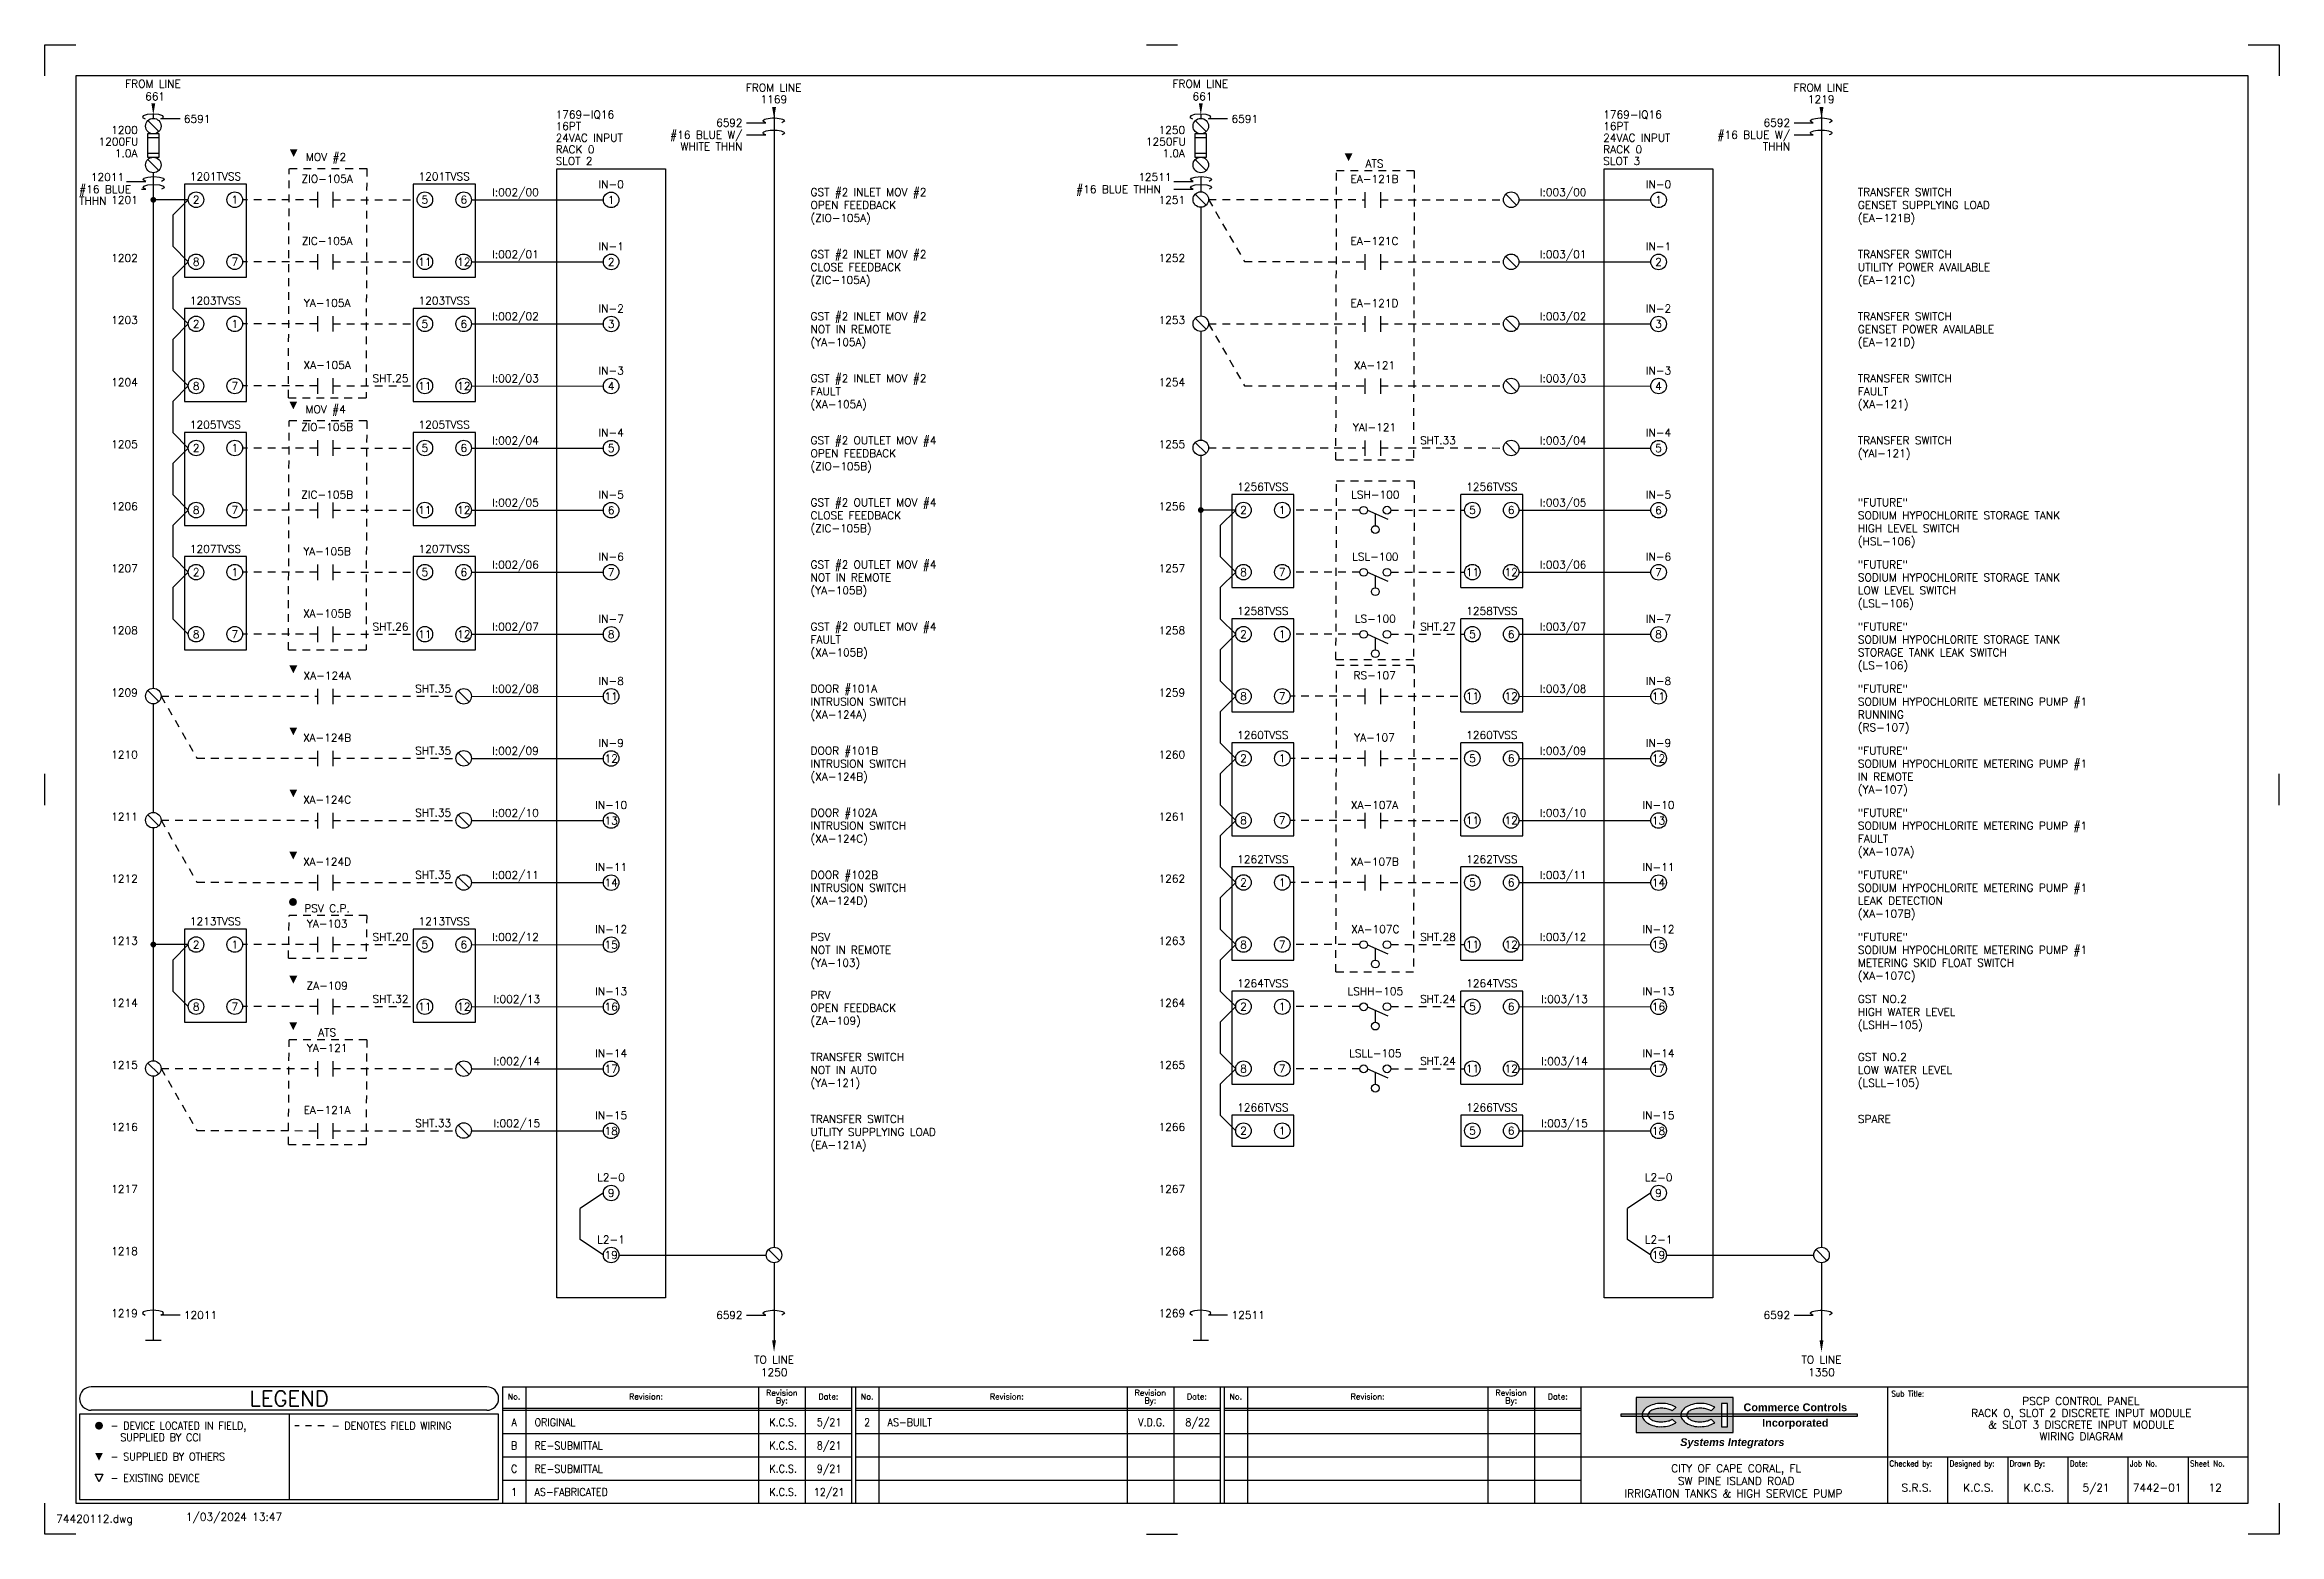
# Model space of a CAD drawing. Extents: x 0 to 36, y 0 to 24.
import ezdxf
from ezdxf.enums import TextEntityAlignment as Align

# ---------------------------------------------------------------- set-up
doc = ezdxf.new("R2010")
doc.units = 0
doc.header["$LTSCALE"] = 0.5
doc.header["$MEASUREMENT"] = 0
doc.linetypes.add('HIDDEN', pattern=[0.375, 0.25, -0.125])
doc.linetypes.add('HIDDEN2', pattern=[0.1875, 0.125, -0.0625])
doc.layers.get('0').update_dxf_attribs({"linetype": 'CONTINUOUS'})
for name, color, linetype in [('0 @ 1', 7, 'CONTINUOUS'), ('02_i1769-IA16-AC-DIGITAL-', 32, 'CONTINUOUS'), ('BORDER', 2, 'CONTINUOUS'), ('CUT-MARK', 5, 'CONTINUOUS'), ('NEUTRAL', 1, 'CONTINUOUS')]:
    doc.layers.add(name, color=color, linetype=linetype)
doc.styles.add('arial', font='arialbd.ttf')
doc.styles.add('arialitalic', font='arialbi.ttf')
doc.styles.add('ROMANS', font='ROMANS.shx')

msp = doc.modelspace()

# ---------------------------------------------------------------- texts
at = {"color": 9, "style": 'ROMANS'}
for p in [(1.744, 23.307), (18.619, 23.307)]:
    msp.add_text('FROM LINE', height=0.125, dxfattribs=at).set_placement(p, align=Align.CENTER)
at = {"linetype": 'Continuous', "style": 'ROMANS'}
for s, p in [('661', (1.938, 23.103)), ('1169', (11.96, 23.058)), ('661', (18.813, 23.103)), ('1219', (28.835, 23.058))]:
    msp.add_text(s, height=0.125, dxfattribs=at).set_placement(p, align=Align.RIGHT)
at = {"color": 11, "style": 'ROMANS'}
for p in [(11.744, 23.245), (28.619, 23.245)]:
    msp.add_text('FROM LINE', height=0.125, dxfattribs=at).set_placement(p, align=Align.CENTER)
at = {"color": 0, "style": 'ROMANS'}
for s, p in [('1200', (1.5, 22.562)), ('1250', (18.375, 22.562)), ('1201', (1.5, 21.437)), ('1251', (18.375, 21.437)), ('1202', (1.5, 20.5)), ('1252', (18.375, 20.5)), ('1203', (1.5, 19.5)), ('1253', (18.375, 19.5)), ('1204', (1.5, 18.5)), ('1254', (18.375, 18.5)), ('1205', (1.5, 17.5)), ('1255', (18.375, 17.5)), ('1206', (1.5, 16.5)), ('1256', (18.375, 16.5)), ('1207', (1.5, 15.5)), ('1257', (18.375, 15.5)), ('1208', (1.5, 14.5)), ('1258', (18.375, 14.5)), ('1209', (1.5, 13.5)), ('1259', (18.375, 13.5)), ('1210', (1.5, 12.5)), ('1260', (18.375, 12.5)), ('1211', (1.5, 11.5)), ('1261', (18.375, 11.5)), ('1212', (1.5, 10.5)), ('1262', (18.375, 10.5)), ('1213', (1.5, 9.5)), ('1263', (18.375, 9.5)), ('1214', (1.5, 8.5)), ('1264', (18.375, 8.5)), ('1215', (1.5, 7.5)), ('1265', (18.375, 7.5)), ('1216', (1.5, 6.5)), ('1266', (18.375, 6.5)), ('1217', (1.5, 5.5)), ('1267', (18.375, 5.5)), ('1218', (1.5, 4.5)), ('1268', (18.375, 4.5)), ('1219', (1.5, 3.5)), ('1269', (18.375, 3.5))]:
    msp.add_text(s, height=0.125, dxfattribs=at).set_placement(p, align=Align.RIGHT)
at = {"color": 9, "style": 'ROMANS'}
for s, p in [('6591', (2.244, 22.742)), ('6591', (19.119, 22.742)), ('#16 BLUE', (0.557, 21.609)), ('12011', (0.744, 21.804)), ('#16 BLUE THHN', (16.619, 21.609)), ('12511', (17.619, 21.804)), ('THHN', (0.557, 21.422)), ('12011', (2.244, 3.469)), ('12511', (19.119, 3.469))]:
    msp.add_text(s, height=0.125, dxfattribs=at).set_placement(p)
at = {"linetype": 'Continuous', "style": 'ROMANS'}
for s, p in [('1769-IQ16', (8.232, 22.812)), ('16PT', (8.232, 22.625)), ('1769-IQ16', (25.107, 22.812)), ('16PT', (25.107, 22.625)), ('24VAC INPUT', (8.232, 22.437)), ('RACK 0', (8.232, 22.25)), ('24VAC INPUT', (25.107, 22.437)), ('RACK 0', (25.107, 22.25)), ('SLOT 2', (8.232, 22.062)), ('SLOT 3', (25.107, 22.062))]:
    msp.add_text(s, height=0.125, dxfattribs=at).set_placement(p)
at = {"color": 11, "style": 'ROMANS'}
for s, p in [('6592', (11.244, 22.679)), ('6592', (28.119, 22.679)), ('#16 BLUE W/', (11.244, 22.485)), ('WHITE THHN', (11.244, 22.297)), ('#16 BLUE W/', (28.119, 22.485)), ('THHN', (28.119, 22.297)), ('6592', (11.244, 3.469)), ('6592', (28.119, 3.469))]:
    msp.add_text(s, height=0.125, dxfattribs=at).set_placement(p, align=Align.RIGHT)
at = {"style": 'ROMANS'}
for s, p in [('MOV #2', (4.533, 22.127)), ('ATS', (21.425, 22.023)), ('1201TVSS', (2.75, 21.814)), ('ZIO-105A', (4.55, 21.776)), ('1201TVSS', (6.437, 21.814)), ('I:002/00', (7.586, 21.56)), ('IN-0', (9.125, 21.687)), ('EA-121B', (21.425, 21.773)), ('I:003/00', (24.461, 21.56)), ('IN-0', (26, 21.687)), ('2', (2.438, 21.439)), ('1', (3.062, 21.439)), ('5', (6.125, 21.439)), ('6', (6.75, 21.439)), ('1', (9.125, 21.437)), ('1', (26, 21.437)), ('ZIC-105A', (4.55, 20.776)), ('EA-121C', (21.425, 20.773)), ('8', (2.438, 20.439)), ('7', (3.062, 20.439)), ('11', (6.125, 20.439)), ('12', (6.75, 20.439)), ('I:002/01', (7.586, 20.56)), ('IN-1', (9.125, 20.687)), ('2', (9.125, 20.437)), ('I:003/01', (24.461, 20.56)), ('IN-1', (26, 20.687)), ('2', (26, 20.437)), ('1203TVSS', (2.75, 19.814)), ('YA-105A', (4.55, 19.776)), ('1203TVSS', (6.437, 19.814)), ('IN-2', (9.125, 19.687)), ('EA-121D', (21.425, 19.773)), ('IN-2', (26, 19.687)), ('2', (2.438, 19.439)), ('1', (3.062, 19.439)), ('5', (6.125, 19.439)), ('6', (6.75, 19.439)), ('I:002/02', (7.586, 19.56)), ('3', (9.125, 19.437)), ('I:003/02', (24.461, 19.56)), ('3', (26, 19.437)), ('XA-105A', (4.55, 18.776)), ('IN-3', (9.125, 18.687)), ('XA-121', (21.425, 18.773)), ('IN-3', (26, 18.687)), ('8', (2.438, 18.439)), ('7', (3.062, 18.439)), ('SHT.25', (5.571, 18.562)), ('11', (6.125, 18.439)), ('12', (6.75, 18.439)), ('I:002/03', (7.586, 18.56)), ('4', (9.125, 18.437)), ('I:003/03', (24.461, 18.56)), ('4', (26, 18.437)), ('MOV #4', (4.527, 18.064)), ('1205TVSS', (2.75, 17.814)), ('ZIO-105B', (4.55, 17.776)), ('1205TVSS', (6.437, 17.814)), ('I:002/04', (7.586, 17.56)), ('IN-4', (9.125, 17.687)), ('YAI-121', (21.425, 17.773)), ('SHT.33', (22.446, 17.562)), ('I:003/04', (24.461, 17.56)), ('IN-4', (26, 17.687)), ('2', (2.438, 17.439)), ('1', (3.062, 17.439)), ('5', (6.125, 17.439)), ('6', (6.75, 17.439)), ('5', (9.125, 17.437)), ('5', (26, 17.437)), ('1256TVSS', (19.625, 16.814)), ('1256TVSS', (23.312, 16.814)), ('8', (2.438, 16.439)), ('7', (3.062, 16.439)), ('ZIC-105B', (4.55, 16.687)), ('11', (6.125, 16.439)), ('12', (6.75, 16.439)), ('I:002/05', (7.586, 16.56)), ('IN-5', (9.125, 16.687)), ('6', (9.125, 16.437)), ('2', (19.312, 16.439)), ('1', (19.938, 16.439)), ('5', (23, 16.439)), ('6', (23.625, 16.439)), ('I:003/05', (24.461, 16.56)), ('IN-5', (26, 16.687)), ('6', (26, 16.437)), ('1207TVSS', (2.75, 15.814)), ('YA-105B', (4.55, 15.773)), ('1207TVSS', (6.437, 15.814)), ('2', (2.438, 15.439)), ('1', (3.062, 15.439)), ('5', (6.125, 15.439)), ('6', (6.75, 15.439)), ('I:002/06', (7.586, 15.56)), ('IN-6', (9.125, 15.687)), ('7', (9.125, 15.437)), ('8', (19.312, 15.439)), ('7', (19.938, 15.439)), ('11', (23, 15.439)), ('12', (23.625, 15.439)), ('I:003/06', (24.461, 15.56)), ('IN-6', (26, 15.687)), ('7', (26, 15.437)), ('XA-105B', (4.55, 14.773)), ('IN-7', (9.125, 14.687)), ('1258TVSS', (19.625, 14.814)), ('1258TVSS', (23.312, 14.814)), ('IN-7', (26, 14.687)), ('8', (2.438, 14.439)), ('7', (3.062, 14.439)), ('SHT.26', (5.571, 14.562)), ('11', (6.125, 14.439)), ('12', (6.75, 14.439)), ('I:002/07', (7.586, 14.56)), ('8', (9.125, 14.437)), ('2', (19.312, 14.439)), ('1', (19.938, 14.439)), ('SHT.27', (22.446, 14.562)), ('5', (23, 14.439)), ('6', (23.625, 14.439)), ('I:003/07', (24.461, 14.56)), ('8', (26, 14.437)), ('XA-124A', (4.55, 13.773)), ('SHT.35', (6.259, 13.562)), ('I:002/08', (7.586, 13.56)), ('IN-8', (9.125, 13.687)), ('RS-107', (21.425, 13.776)), ('I:003/08', (24.461, 13.56)), ('IN-8', (26, 13.687)), ('11', (9.125, 13.437)), ('8', (19.312, 13.439)), ('7', (19.938, 13.439)), ('11', (23, 13.439)), ('12', (23.625, 13.439)), ('11', (26, 13.437)), ('XA-124B', (4.55, 12.773)), ('SHT.35', (6.259, 12.562)), ('I:002/09', (7.586, 12.56)), ('IN-9', (9.125, 12.687)), ('1260TVSS', (19.625, 12.814)), ('YA-107', (21.425, 12.776)), ('1260TVSS', (23.312, 12.814)), ('I:003/09', (24.461, 12.56)), ('IN-9', (26, 12.687)), ('12', (9.125, 12.437)), ('2', (19.312, 12.439)), ('1', (19.938, 12.439)), ('5', (23, 12.439)), ('6', (23.625, 12.439)), ('12', (26, 12.437)), ('XA-124C', (4.55, 11.773)), ('SHT.35', (6.259, 11.562)), ('I:002/10', (7.586, 11.56)), ('IN-10', (9.125, 11.687)), ('13', (9.125, 11.437)), ('8', (19.312, 11.439)), ('7', (19.938, 11.439)), ('XA-107A', (21.425, 11.687)), ('11', (23, 11.439)), ('12', (23.625, 11.439)), ('I:003/10', (24.461, 11.56)), ('IN-10', (26, 11.687)), ('13', (26, 11.437)), ('XA-124D', (4.55, 10.773)), ('IN-11', (9.125, 10.687)), ('1262TVSS', (19.625, 10.814)), ('XA-107B', (21.425, 10.773)), ('1262TVSS', (23.312, 10.814)), ('IN-11', (26, 10.687)), ('SHT.35', (6.259, 10.562)), ('I:002/11', (7.586, 10.56)), ('14', (9.125, 10.437)), ('2', (19.312, 10.439)), ('1', (19.938, 10.439)), ('5', (23, 10.439)), ('6', (23.625, 10.439)), ('I:003/11', (24.461, 10.56)), ('14', (26, 10.437)), ('PSV C.P.', (4.55, 10.023)), ('1213TVSS', (2.75, 9.814)), ('YA-103', (4.55, 9.776)), ('1213TVSS', (6.437, 9.814)), ('IN-12', (9.125, 9.687)), ('IN-12', (26, 9.687)), ('2', (2.438, 9.439)), ('1', (3.062, 9.439)), ('SHT.20', (5.571, 9.562)), ('5', (6.125, 9.439)), ('6', (6.75, 9.439)), ('I:002/12', (7.586, 9.56)), ('15', (9.125, 9.437)), ('8', (19.312, 9.439)), ('7', (19.938, 9.439)), ('SHT.28', (22.446, 9.562)), ('11', (23, 9.439)), ('12', (23.625, 9.439)), ('I:003/12', (24.461, 9.56)), ('15', (26, 9.437)), ('ZA-109', (4.55, 8.776)), ('SHT.32', (5.571, 8.562)), ('I:002/13', (7.608, 8.56)), ('IN-13', (9.125, 8.687)), ('1264TVSS', (19.625, 8.814)), ('SHT.24', (22.446, 8.562)), ('1264TVSS', (23.312, 8.814)), ('I:003/13', (24.483, 8.56)), ('IN-13', (26, 8.687)), ('8', (2.438, 8.439)), ('7', (3.062, 8.439)), ('11', (6.125, 8.439)), ('12', (6.75, 8.439)), ('16', (9.125, 8.437)), ('2', (19.312, 8.439)), ('1', (19.938, 8.439)), ('5', (23, 8.439)), ('6', (23.625, 8.439)), ('16', (26, 8.437)), ('ATS', (4.55, 8.023)), ('YA-121', (4.55, 7.773)), ('I:002/14', (7.608, 7.56)), ('IN-14', (9.125, 7.687)), ('17', (9.125, 7.437)), ('8', (19.312, 7.439)), ('7', (19.938, 7.439)), ('SHT.24', (22.446, 7.562)), ('11', (23, 7.439)), ('12', (23.625, 7.439)), ('I:003/14', (24.483, 7.56)), ('IN-14', (26, 7.687)), ('17', (26, 7.437)), ('EA-121A', (4.55, 6.773)), ('1266TVSS', (19.625, 6.814)), ('1266TVSS', (23.312, 6.814)), ('SHT.33', (6.259, 6.562)), ('I:002/15', (7.608, 6.56)), ('IN-15', (9.125, 6.687)), ('18', (9.125, 6.437)), ('2', (19.312, 6.439)), ('1', (19.938, 6.439)), ('5', (23, 6.439)), ('6', (23.625, 6.439)), ('I:003/15', (24.483, 6.56)), ('IN-15', (26, 6.687)), ('18', (26, 6.437)), ('L2-0', (9.125, 5.687)), ('L2-0', (26, 5.687)), ('9', (9.125, 5.437)), ('9', (26, 5.437)), ('L2-1', (9.125, 4.687)), ('L2-1', (26, 4.687)), ('19', (9.125, 4.437)), ('19', (26, 4.437)), ('TO LINE', (11.75, 2.75)), ('1250', (11.75, 2.548)), ('TO LINE', (28.625, 2.75)), ('1350', (28.625, 2.548)), ('PSCP CONTROL PANEL ', (32.846, 2.085)), ('RACK O, SLOT 2 DISCRETE INPUT MODULE', (32.81, 1.891)), ('& SLOT 3 DISCRETE INPUT MODULE', (32.81, 1.704)), ('WIRING DIAGRAM', (32.81, 1.516)), ('CITY OF CAPE CORAL, FL', (27.25, 1)), ('IRRIGATION TANKS & HIGH SERVICE PUMP ', (27.25, 0.595)), ('SW PINE ISLAND ROAD', (27.25, 0.798))]:
    msp.add_text(s, height=0.125, dxfattribs=at).set_placement(p, align=Align.CENTER)
at = {"color": 0, "style": 'ROMANS'}
msp.add_text('LEGEND', height=0.25, dxfattribs=at).set_placement((3.938, 2.062), align=Align.CENTER)
at = {"color": 2, "style": 'ROMANS'}
for s, p in [('No.', (7.562, 2.219)), ('Revision:', (9.687, 2.219)), ('Revision', (11.875, 2.281)), ('By:', (11.875, 2.156)), ('Date:', (12.625, 2.219)), ('No.', (13.25, 2.219)), ('Revision:', (15.5, 2.219)), ('Revision', (17.812, 2.281)), ('By:', (17.812, 2.156)), ('Date:', (18.562, 2.219)), ('No.', (19.188, 2.219)), ('Revision:', (21.312, 2.219)), ('Revision', (23.625, 2.281)), ('By:', (23.625, 2.156)), ('Date:', (24.375, 2.219))]:
    msp.add_text(s, height=0.0938, dxfattribs=at).set_placement(p, align=Align.MIDDLE_CENTER)
at = {"color": 2, "style": 'ROMANS', "width": 0.9}
for s, height, p in [('Sub Title:', 0.0938, (29.75, 2.219)), ('Checked by:', 0.09375, (29.719, 1.094)), ('Designed by:', 0.09375, (30.688, 1.094)), ('Drawn By:', 0.0938, (31.656, 1.094)), ('Date:', 0.0938, (32.625, 1.094)), ('Job No.', 0.0938, (33.594, 1.094)), ('Sheet No.', 0.0938, (34.562, 1.094))]:
    msp.add_text(s, height=height, dxfattribs=at).set_placement(p)
at = {"style": 'ROMANS', "width": 0.9}
for s, p in [('- DEVICE LOCATED IN FIELD,', (1.063, 1.687)), ('- DENOTES FIELD WIRING', (4.625, 1.687)), ('ORIGINAL', (7.891, 1.743)), ('AS-BUILT', (13.579, 1.743)), ('  SUPPLIED BY CCI', (1.063, 1.5)), ('RE-SUBMITTAL', (7.891, 1.368)), ('- SUPPLIED BY OTHERS', (1.063, 1.187)), ('- EXISTING DEVICE', (1.063, 0.844))]:
    msp.add_text(s, height=0.125, dxfattribs=at).set_placement(p)
for s, p in [('A', (7.562, 1.743)), ('K.C.S.', (11.896, 1.743)), ('5/21', (12.637, 1.743)), ('2', (13.25, 1.743)), ('V.D.G.', (17.833, 1.743)), ('8/22', (18.575, 1.743)), ('B', (7.562, 1.368)), ('K.C.S.', (11.896, 1.368)), ('8/21', (12.637, 1.368))]:
    msp.add_text(s, height=0.125, dxfattribs=at).set_placement(p, align=Align.CENTER)
at = {"color": 5, "style": 'ROMANS'}
for tag, p in [('1200FU', (1.187, 22.375)), ('1250FU', (18.062, 22.375)), ('1.0A', (1.312, 22.188)), ('1.0A', (18.188, 22.188))]:
    msp.add_attdef(tag, text='', height=0.125, dxfattribs=at).set_placement(p, align=Align.CENTER)
at = {"style": 'ROMANS'}
for tag, p in [('LSHH-105', (21.437, 8.687)), ('LSLL-105', (21.437, 7.687))]:
    msp.add_attdef(tag, text='XXXX', height=0.125, dxfattribs=at).set_placement(p, align=Align.CENTER)
at = {"layer": '02_i1769-IA16-AC-DIGITAL-', "color": 0, "linetype": 'Continuous', "char_height": 0.125, "attachment_point": 1, "style": 'ROMANS'}
for s, width, heights, insert in [('GST #2 INLET MOV #2\\POPEN FEEDBACK\\P(ZIO-105A)', 3.27683, [0], (12.336, 21.687)), ('TRANSFER SWITCH\\PGENSET SUPPLYING LOAD\\P(EA-121B)', 3.27683, [0], (29.211, 21.687)), ('GST #2 INLET MOV #2\\PCLOSE FEEDBACK\\P(ZIC-105A)', 3.27683, [0], (12.336, 20.687)), ('TRANSFER SWITCH\\PUTILITY POWER AVAILABLE\\P(EA-121C)', 3.27683, [0], (29.211, 20.687)), ('GST #2 INLET MOV #2\\PNOT IN REMOTE\\P(YA-105A)', 3.27683, [0], (12.336, 19.687)), ('TRANSFER SWITCH\\PGENSET POWER AVAILABLE\\P(EA-121D)', 3.27683, [0], (29.211, 19.687)), ('GST #2 INLET MOV #2\\PFAULT\\P(XA-105A)', 3.27683, [0], (12.336, 18.687)), ('TRANSFER SWITCH\\PFAULT\\P(XA-121)', 3.27683, [0], (29.211, 18.687)), ('GST #2 OUTLET MOV #4\\POPEN FEEDBACK\\P(ZIO-105B)', 3.27683, [0], (12.336, 17.687)), ('TRANSFER SWITCH\\P(YAI-121)', 3.27683, [0], (29.211, 17.687)), ('GST #2 OUTLET MOV #4\\PCLOSE FEEDBACK\\P(ZIC-105B)', 3.27683, [0], (12.336, 16.687)), ('"FUTURE"\\PSODIUM HYPOCHLORITE STORAGE TANK\\PHIGH LEVEL SWITCH\\P(HSL-106)', 3.74907, [0], (29.211, 16.687)), ('GST #2 OUTLET MOV #4\\PNOT IN REMOTE\\P(YA-105B)', 3.27683, [0.631], (12.336, 15.687)), ('"FUTURE"\\PSODIUM HYPOCHLORITE STORAGE TANK\\PLOW LEVEL SWITCH\\P(LSL-106)', 3.74907, [0], (29.211, 15.687)), ('GST #2 OUTLET MOV #4\\PFAULT\\P(XA-105B)', 3.27683, [0], (12.336, 14.687)), ('"FUTURE"\\PSODIUM HYPOCHLORITE STORAGE TANK\\PSTORAGE TANK LEAK SWITCH\\P(LS-106)', 3.74907, [0], (29.211, 14.687)), ('DOOR #101A\\PINTRUSION SWITCH\\P(XA-124A)', 3.27683, [0], (12.336, 13.687)), ('"FUTURE"\\PSODIUM HYPOCHLORITE METERING PUMP #1\\PRUNNING\\P(RS-107)', 4.55205, [0], (29.211, 13.687)), ('DOOR #101B\\PINTRUSION SWITCH\\P(XA-124B)', 3.27683, [0], (12.336, 12.687)), ('"FUTURE"\\PSODIUM HYPOCHLORITE METERING PUMP #1\\PIN REMOTE\\P(YA-107)', 4.54547, [0], (29.211, 12.687)), ('DOOR #102A\\PINTRUSION SWITCH\\P(XA-124C)', 3.27683, [0], (12.336, 11.687)), ('"FUTURE"\\PSODIUM HYPOCHLORITE METERING PUMP #1\\PFAULT\\P(XA-107A)', 5.30239, [0], (29.211, 11.687)), ('DOOR #102B\\PINTRUSION SWITCH\\P(XA-124D)', 3.27683, [0], (12.336, 10.687)), ('"FUTURE"\\PSODIUM HYPOCHLORITE METERING PUMP #1\\PLEAK DETECTION\\P(XA-107B)', 5.05886, [0], (29.211, 10.687)), ('PSV\\PNOT IN REMOTE\\P(YA-103)', 3.27683, [0], (12.336, 9.687)), ('"FUTURE"\\PSODIUM HYPOCHLORITE METERING PUMP #1\\PMETERING SKID FLOAT SWITCH\\P(XA-107C)', 5.35504, [0], (29.211, 9.687)), ('PRV \\POPEN FEEDBACK\\P(ZA-109)', 4.08934, [1.626], (12.336, 8.753)), ('GST NO.2\\PHIGH WATER LEVEL\\P(LSHH-105)', 3.74907, [0], (29.211, 8.687)), ('TRANSFER SWITCH\\PNOT IN AUTO\\P(YA-121)', 3.27683, [0], (12.336, 7.753)), ('GST NO.2\\PLOW WATER LEVEL\\P(LSLL-105)', 3.27683, [0], (29.211, 7.753)), ('TRANSFER SWITCH\\PUTLITY SUPPLYING LOAD\\P(EA-121A)', 3.27683, [0], (12.336, 6.753)), ('SPARE', 3.27683, [0], (29.211, 6.753))]:
    msp.add_mtext_dynamic_manual_height_columns(s, width=width, gutter_width=0.625, heights=heights, dxfattribs=dict(at, insert=insert))
at = {"layer": 'BORDER', "color": 4, "style": 'ROMANS'}
for s, p in [('S.R.S.', (30.156, 0.688)), ('K.C.S.', (31.156, 0.688)), ('K.C.S.', (32.125, 0.688)), ('5/21', (33.047, 0.688)), ('7442-01', (34.031, 0.688)), ('12', (34.969, 0.688))]:
    msp.add_text(s, height=0.125, dxfattribs=at).set_placement(p, align=Align.CENTER)

# ---------------------------------------------------------------- blocks, each defined once
blk = doc.blocks.new('CUTMARK')
at = {"color": 5}
for p, q in [((0, 23.5), (0, 24)), ((0, 24), (0.5, 24)), ((17.75, 24), (18.25, 24)), ((35.5, 24), (36, 24)), ((36, 24), (36, 23.5)), ((0, 11.75), (0, 12.25)), ((36, 11.75), (36, 12.25)), ((0, 0), (0, 0.5)), ((36, 0.5), (36, 0)), ((0.5, 0), (0, 0)), ((17.75, 0), (18.25, 0)), ((36, 0), (35.5, 0))]:
    blk.add_line(p, q, dxfattribs=at)
blk = doc.blocks.new('FCIRLEG')
at = {"color": 5, "const_width": 0.0625}
blk.add_lwpolyline([(-0.03125, 0, 1), (0.03125, 0, 1)], format="xyb", close=True, dxfattribs=at)
blk = doc.blocks.new('FTRIULEG')
at = {"color": 5}
blk.add_solid([(0, 0.125), (0, 0.125), (-0.0625, 0), (0.0625, 0)], dxfattribs=at)
blk = doc.blocks.new('CCILOGO3')
h = blk.add_hatch(color=256)
h.paths.add_polyline_path([(25.922, 2.094, -0.060974), (26.047, 2.109, -0.060974), (26.172, 2.094, -0.074343), (26.268, 2.054, -0.016679), (26.281, 2.046), (26.221, 1.988, 0.036094), (26.202, 1.999, 0.064948), (26.135, 2.022, 0.051099), (26.047, 2.031, 0.051099), (25.958, 2.022, 0.064948), (25.892, 1.999, 0.104203), (25.841, 1.959, 0.105248), (25.83, 1.937), (26.36, 1.937, -0.117879), (26.38, 1.988, -0.106943), (26.451, 2.054, -0.074343), (26.547, 2.094, -0.060974), (26.672, 2.109, -0.060974), (26.797, 2.094, -0.074343), (26.893, 2.054, -0.016679), (26.906, 2.046), (26.846, 1.988, 0.036094), (26.827, 1.999, 0.064948), (26.76, 2.022, 0.051099), (26.672, 2.031, 0.051099), (26.583, 2.022, 0.064948), (26.517, 1.999, 0.104203), (26.466, 1.959, 0.105248), (26.455, 1.937), (27.016, 1.937), (27.016, 2.109), (27.109, 2.109), (27.109, 1.937), (27.203, 1.937), (27.203, 2.203), (25.641, 2.203), (25.641, 1.937), (25.735, 1.937, -0.117879), (25.755, 1.988, -0.106943), (25.826, 2.054, -0.074343)])
h.paths.add_polyline_path([(25.826, 1.789, -0.106943), (25.755, 1.856, -0.117879), (25.735, 1.906), (25.641, 1.906), (25.641, 1.641), (27.203, 1.641), (27.203, 1.906), (27.109, 1.906), (27.109, 1.734), (27.016, 1.734), (27.016, 1.906), (26.455, 1.906, 0.105248), (26.466, 1.885, 0.104203), (26.517, 1.845, 0.064948), (26.592, 1.819, 0.063643), (26.672, 1.812, 0.051099), (26.76, 1.822, 0.064948), (26.827, 1.845, 0.036094), (26.846, 1.856), (26.906, 1.798, -0.016679), (26.893, 1.789, -0.074343), (26.797, 1.75, -0.060974), (26.672, 1.734, -0.074995), (26.558, 1.745, -0.074343), (26.451, 1.789, -0.106943), (26.38, 1.856, -0.117879), (26.36, 1.906), (25.83, 1.906, 0.105248), (25.841, 1.885, 0.104203), (25.892, 1.845, 0.064948), (25.967, 1.819, 0.063643), (26.047, 1.812, 0.051099), (26.135, 1.822, 0.064948), (26.202, 1.845, 0.036094), (26.221, 1.856), (26.281, 1.798, -0.016679), (26.268, 1.789, -0.074343), (26.172, 1.75, -0.060974), (26.047, 1.734, -0.074995), (25.933, 1.745, -0.074343)])
h.paths.add_polyline_path([(25.641, 1.906), (25.641, 1.937), (25.391, 1.937), (25.391, 1.906)])
h.paths.add_polyline_path([(25.83, 1.906, -0.068202), (25.828, 1.922, -0.068202), (25.83, 1.937), (25.735, 1.937, 0.033731), (25.734, 1.922, 0.033731), (25.735, 1.906)])
h.paths.add_polyline_path([(26.455, 1.906, -0.068202), (26.453, 1.922, -0.068202), (26.455, 1.937), (26.36, 1.937, 0.033731), (26.359, 1.922, 0.033731), (26.36, 1.906)])
h.paths.add_polyline_path([(27.109, 1.906), (27.109, 1.937), (27.016, 1.937), (27.016, 1.906)])
h.paths.add_polyline_path([(29.203, 1.906), (29.203, 1.937), (27.203, 1.937), (27.203, 1.906)])
for p, q in [((27.203, 2.203), (25.641, 2.203)), ((25.641, 2.203), (25.641, 1.641)), ((27.203, 1.641), (27.203, 2.203)), ((29.203, 1.937), (25.391, 1.937)), ((25.391, 1.937), (25.391, 1.906)), ((25.391, 1.906), (29.203, 1.906)), ((26.221, 1.988), (26.281, 2.046)), ((26.221, 1.856), (26.281, 1.798)), ((26.846, 1.988), (26.906, 2.046)), ((26.846, 1.856), (26.906, 1.798)), ((27.109, 2.109), (27.016, 2.109)), ((27.016, 2.109), (27.016, 1.734)), ((27.109, 1.734), (27.109, 2.109)), ((29.203, 1.906), (29.203, 1.937)), ((25.641, 1.641), (27.203, 1.641)), ((27.016, 1.734), (27.109, 1.734))]:
    blk.add_line(p, q)
for centre, radius, start, end in [((25.851, 1.922), 0.116, 145.3805, 180), ((25.851, 1.922), 0.116, 180, 214.6195), ((25.944, 1.857), 0.23, 120.9638, 145.3805), ((25.944, 1.987), 0.23, 214.6195, 239.0362), ((26.006, 1.754), 0.35, 103.9568, 120.9638), ((25.886, 1.922), 0.0581, 140.3607, 180), ((25.886, 1.922), 0.0581, 180, 219.6393), ((25.962, 1.859), 0.157, 116.5651, 140.3607), ((25.962, 1.985), 0.157, 219.6393, 243.4349), ((26.013, 1.757), 0.271, 101.7009, 116.5651), ((26.028, 2.117), 0.305, 243.4349, 258.2991), ((26.047, 1.59), 0.519, 90, 103.9568), ((26.047, 1.595), 0.436, 90, 101.7009), ((26.031, 2.129), 0.317, 258.2991, 272.8654), ((26.047, 1.59), 0.519, 76.0432, 90), ((26.047, 1.595), 0.436, 78.2991, 90), ((26.047, 2.249), 0.436, 270, 281.7009), ((26.08, 1.757), 0.271, 63.4349, 78.2991), ((26.08, 2.087), 0.271, 281.7009, 296.5651), ((26.088, 1.754), 0.35, 59.0362, 76.0432), ((26.131, 1.859), 0.157, 55.1664, 63.4349), ((26.131, 1.985), 0.157, 296.5651, 304.8336), ((26.149, 1.857), 0.23, 55.214, 59.0362), ((26.476, 1.922), 0.116, 145.3805, 180), ((26.476, 1.922), 0.116, 180, 214.6195), ((26.569, 1.857), 0.23, 120.9638, 145.3805), ((26.569, 1.987), 0.23, 214.6195, 239.0362), ((26.631, 1.754), 0.35, 103.9568, 120.9638), ((26.511, 1.922), 0.0581, 140.3607, 180), ((26.511, 1.922), 0.0581, 180, 219.6393), ((26.587, 1.859), 0.157, 116.5651, 140.3607), ((26.587, 1.985), 0.157, 219.6393, 243.4349), ((26.638, 1.757), 0.271, 101.7009, 116.5651), ((26.653, 2.117), 0.305, 243.4349, 258.2991), ((26.672, 1.59), 0.519, 90, 103.9568), ((26.672, 1.595), 0.436, 90, 101.7009), ((26.656, 2.129), 0.317, 258.2991, 272.8654), ((26.672, 1.59), 0.519, 76.0432, 90), ((26.672, 1.595), 0.436, 78.2991, 90), ((26.672, 2.249), 0.436, 270, 281.7009), ((26.705, 1.757), 0.271, 63.4349, 78.2991), ((26.705, 2.087), 0.271, 281.7009, 296.5651), ((26.713, 1.754), 0.35, 59.0362, 76.0432), ((26.756, 1.859), 0.157, 55.1664, 63.4349), ((26.756, 1.985), 0.157, 296.5651, 304.8336), ((26.774, 1.857), 0.23, 55.214, 59.0362), ((26.027, 2.125), 0.391, 239.0362, 256.0432), ((26.025, 2.118), 0.384, 256.0432, 273.1986), ((26.047, 2.253), 0.519, 270, 283.9568), ((26.088, 2.09), 0.35, 283.9568, 300.9638), ((26.149, 1.987), 0.23, 300.9638, 304.786), ((26.652, 2.125), 0.391, 239.0362, 256.0432), ((26.65, 2.118), 0.384, 256.0432, 273.1986), ((26.672, 2.253), 0.519, 270, 283.9568), ((26.713, 2.09), 0.35, 283.9568, 300.9638), ((26.774, 1.987), 0.23, 300.9638, 304.786)]:
    blk.add_arc(centre, radius, start, end)
for s, style, p in [('Commerce Controls', 'arial', (28.203, 1.984)), ('Incorporated', 'arial', (28.203, 1.734)), ('Systems Integrators', 'arialitalic', (27.188, 1.422))]:
    blk.add_text(s, height=0.125, dxfattribs=dict(style=style)).set_placement(p, align=Align.CENTER)
blk = doc.blocks.new('RNUMHAND')
at = {"color": 5}
blk.add_line((0, 0), (-0.309, 0), dxfattribs=at)
at = {"color": 5, "linetype": 'Continuous'}
blk.add_polyline3d([(-0.309, 0, 0), (-0.288, 0.008, 0), (-0.273, 0.018, 0), (-0.266, 0.028, 0), (-0.267, 0.038, 0), (-0.277, 0.048, 0), (-0.294, 0.057, 0), (-0.318, 0.065, 0), (-0.348, 0.071, 0), (-0.382, 0.076, 0), (-0.419, 0.078, 0), (-0.456, 0.078, 0), (-0.493, 0.076, 0), (-0.527, 0.071, 0), (-0.557, 0.065, 0), (-0.581, 0.057, 0), (-0.598, 0.048, 0), (-0.608, 0.038, 0), (-0.609, 0.028, 0), (-0.602, 0.018, 0), (-0.587, 0.008, 0), (-0.566, 0, 0)], dxfattribs=at)
blk = doc.blocks.new('LNUMHAND')
at = {"color": 5}
blk.add_line((0, 0), (-0.309, 0), dxfattribs=at)
at = {"color": 5, "linetype": 'Continuous'}
blk.add_polyline3d([(-0.309, 0, 0), (-0.268, 0.024, 0), (-0.281, 0.05, 0), (-0.344, 0.071, 0), (-0.438, 0.078, 0), (-0.531, 0.071, 0), (-0.594, 0.05, 0), (-0.607, 0.024, 0), (-0.566, 0, 0)], dxfattribs=at)
blk = doc.blocks.new('TERM')
at = {"color": 1}
blk.add_line((-0.088, 0.088), (0.088, -0.088), dxfattribs=at)
blk.add_circle((0, 0), 0.125, dxfattribs=at)
blk = doc.blocks.new('DNARROW')
at = {"color": 5}
blk.add_solid([(-0.03125, 0.125), (0.03125, 0.125), (0, -0.0625)], dxfattribs=at)
blk = doc.blocks.new('DOT')
at = {"color": 2, "const_width": 0.0469}
blk.add_lwpolyline([(-0.023, 0, 1), (0.023, 0, 1)], format="xyb", close=True, dxfattribs=at)
blk = doc.blocks.new('conno')
at = {"color": 5}
for p, q in [((-0.125, 0.125), (-0.125, -0.125)), ((0.125, 0.125), (0.125, -0.125))]:
    blk.add_line(p, q, dxfattribs=at)
at = {"color": 5, "style": 'ROMANS'}
blk.add_attdef('NUMBER', text='', height=0.125, dxfattribs=at).set_placement((0, 0.1875), align=Align.CENTER)
blk = doc.blocks.new('lvls')
at = {"color": 5}
for p, q in [((-0.125, 0), (0.202, -0.146)), ((0, -0.25), (0, -0.056))]:
    blk.add_line(p, q, dxfattribs=at)
for centre in [(-0.189, -0.001), (0.188, 0), (0, -0.312)]:
    blk.add_circle(centre, 0.0625, dxfattribs=at)
at = {"style": 'ROMANS'}
blk.add_attdef('DEVICE_ID', text='', height=0.125, dxfattribs=at).set_placement((0, 0.188), align=Align.CENTER)
blk = doc.blocks.new('*U28')
ref = blk.add_blockref('lvls', (21.4375, 16.5))
ref.add_attrib('DEVICE_ID', 'LSH-100', dxfattribs={"layer": '0 @ 1', "height": 0.125, "style": 'ROMANS'}).set_placement((21.4375, 16.6875), align=Align.CENTER)
blk = doc.blocks.new('*U29')
ref = blk.add_blockref('lvls', (21.4375, 15.5))
ref.add_attrib('DEVICE_ID', 'LSL-100', dxfattribs={"layer": '0 @ 1', "height": 0.125, "style": 'ROMANS'}).set_placement((21.4375, 15.6875), align=Align.CENTER)
blk = doc.blocks.new('FTRIDLEG')
at = {"color": 5}
blk.add_solid([(0.0625, 0), (-0.0625, 0), (0, -0.125)], dxfattribs=at)
blk = doc.blocks.new('*U30')
ref = blk.add_blockref('lvls', (21.438, 14.5))
ref.add_attrib('DEVICE_ID', 'LS-100', dxfattribs={"layer": '0 @ 1', "height": 0.125, "style": 'ROMANS'}).set_placement((21.438, 14.688), align=Align.CENTER)
blk = doc.blocks.new('*U31')
ref = blk.add_blockref('lvls', (21.438, 9.5))
ref.add_attrib('DEVICE_ID', 'XA-107C', dxfattribs={"layer": '0 @ 1', "height": 0.125, "style": 'ROMANS'}).set_placement((21.438, 9.688), align=Align.CENTER)
blk = doc.blocks.new('11')
at = {"style": 'ROMANS', "width": 0.9}
for s, p in [('C', (7.562, 0.993)), ('K.C.S.', (11.896, 0.993)), ('9/21', (12.637, 0.993))]:
    blk.add_text(s, height=0.125, dxfattribs=at).set_placement(p, align=Align.CENTER)
blk.add_text('RE-SUBMITTAL', height=0.125, dxfattribs=at).set_placement((7.891, 0.993))
blk = doc.blocks.new('14')
at = {"style": 'ROMANS', "width": 0.9}
for s, p in [('1', (7.563, 0.618)), ('K.C.S.', (11.896, 0.618)), ('12/21', (12.637, 0.618))]:
    blk.add_text(s, height=0.125, dxfattribs=at).set_placement(p, align=Align.CENTER)
blk.add_text('AS-FABRICATED', height=0.125, dxfattribs=at).set_placement((7.891, 0.618))
blk = doc.blocks.new('DrawingName')
at = {"color": 0, "linetype": 'Continuous', "insert": (0.1875, 0.3125), "char_height": 0.125, "attachment_point": 1, "style": 'ROMANS'}
blk.add_mtext('74420112.dwg', dxfattribs=at)
blk = doc.blocks.new('dwgfilename')
at = {"color": 0, "linetype": 'Continuous'}
blk.add_blockref('DrawingName', (0, 0), dxfattribs=at)
blk = doc.blocks.new('dwgdate')
at = {"color": 0, "linetype": 'Continuous', "insert": (2.1875, 0.34375), "char_height": 0.125, "attachment_point": 1, "style": 'ROMANS'}
blk.add_mtext(' 1/03/2024 13:47', dxfattribs=at)
blk = doc.blocks.new('Drawing_Name_Date_Panel_Layout')
at = {"linetype": 'Continuous'}
for name in ['dwgdate', 'dwgfilename']:
    blk.add_blockref(name, (0, 0), dxfattribs=at)

# ---------------------------------------------------------------- linework, layer by layer
for p, q in [((1.75, 22.875), (1.75, 22.812)), ((18.625, 22.875), (18.625, 22.812)), ((1.75, 21.938), (1.75, 13.63)), ((1.75, 21.872), (1.75, 21.63)), ((18.625, 21.872), (18.625, 21.63)), ((2.312, 21.5), (1.75, 21.5)), ((2.312, 21.502), (2.062, 21.252)), ((2.062, 21.252), (2.062, 20.752)), ((6.875, 21.502), (9, 21.5)), ((18.625, 21.38), (18.625, 19.63)), ((23.75, 21.502), (25.875, 21.5)), ((2.312, 20.502), (2.062, 20.752)), ((2.312, 20.502), (2.062, 20.252)), ((2.062, 20.252), (2.062, 19.752)), ((6.875, 20.502), (9, 20.5)), ((23.75, 20.502), (25.875, 20.5)), ((2.312, 19.502), (2.062, 19.752)), ((2.312, 19.502), (2.062, 19.252)), ((6.875, 19.502), (9, 19.5)), ((23.75, 19.502), (25.875, 19.5)), ((2.062, 19.252), (2.062, 18.752)), ((18.625, 19.38), (18.625, 17.63)), ((2.312, 18.502), (2.062, 18.752)), ((2.312, 18.502), (2.062, 18.252)), ((2.312, 18.502), (2.062, 18.252)), ((6.875, 18.502), (9, 18.5)), ((23.75, 18.502), (25.875, 18.5)), ((2.062, 18.252), (2.062, 17.752)), ((2.062, 18.252), (2.062, 17.752)), ((2.312, 17.502), (2.062, 17.752)), ((2.312, 17.502), (2.062, 17.752)), ((2.312, 17.502), (2.062, 17.252)), ((6.875, 17.502), (9, 17.5)), ((18.625, 17.38), (18.625, 3.125)), ((23.75, 17.502), (25.875, 17.5)), ((2.062, 17.252), (2.062, 16.752)), ((2.312, 16.502), (2.062, 16.752)), ((22.812, 15.252), (22.812, 16.752)), ((2.312, 16.502), (2.062, 16.252)), ((2.312, 16.502), (2.062, 16.252)), ((2.062, 16.252), (2.062, 15.752)), ((2.062, 16.252), (2.062, 15.752)), ((6.875, 16.502), (9, 16.5)), ((19.188, 16.502), (18.625, 16.502)), ((19.188, 16.502), (18.938, 16.252)), ((18.938, 16.252), (18.938, 15.752)), ((23.75, 16.502), (25.875, 16.5)), ((2.312, 15.502), (2.062, 15.752)), ((2.312, 15.502), (2.062, 15.752)), ((2.312, 15.502), (2.062, 15.252)), ((6.875, 15.502), (9, 15.5)), ((19.188, 15.502), (18.938, 15.752)), ((19.188, 15.502), (18.938, 15.252)), ((23.75, 15.502), (25.875, 15.5)), ((2.062, 15.252), (2.062, 14.752)), ((18.938, 15.252), (18.938, 14.752)), ((2.312, 14.502), (2.062, 14.752)), ((6.875, 14.502), (9, 14.5)), ((19.188, 14.502), (18.938, 14.752)), ((19.188, 14.502), (18.938, 14.252)), ((22.812, 13.252), (22.812, 14.752)), ((23.75, 14.502), (25.875, 14.5)), ((18.938, 14.252), (18.938, 13.752)), ((19.188, 13.502), (18.938, 13.752)), ((1.75, 13.38), (1.75, 11.63)), ((6.875, 13.502), (9, 13.5)), ((19.188, 13.502), (18.938, 13.252)), ((23.75, 13.502), (25.875, 13.5)), ((18.938, 13.252), (18.938, 12.752)), ((19.188, 12.502), (18.938, 12.752)), ((22.812, 11.252), (22.812, 12.752)), ((6.875, 12.502), (9, 12.5)), ((19.188, 12.502), (18.938, 12.252)), ((18.938, 12.252), (18.938, 11.752)), ((23.75, 12.502), (25.875, 12.5)), ((19.188, 11.502), (18.938, 11.752)), ((1.75, 11.38), (1.75, 7.63)), ((6.875, 11.502), (9, 11.5)), ((19.188, 11.502), (18.938, 11.252)), ((18.938, 11.252), (18.938, 10.752)), ((23.75, 11.502), (25.875, 11.5)), ((6.875, 10.502), (9, 10.5)), ((19.188, 10.502), (18.938, 10.752)), ((19.188, 10.502), (18.938, 10.252)), ((22.812, 9.252), (22.812, 10.752)), ((23.75, 10.502), (25.875, 10.5)), ((18.938, 10.252), (18.938, 9.752)), ((19.188, 9.502), (18.938, 9.752)), ((2.312, 9.502), (1.75, 9.502)), ((2.312, 9.502), (2.062, 9.252)), ((6.875, 9.502), (9, 9.5)), ((19.188, 9.502), (18.938, 9.252)), ((23.75, 9.502), (25.875, 9.5)), ((2.062, 9.252), (2.062, 8.752)), ((18.938, 9.252), (18.938, 8.752)), ((2.312, 8.502), (2.062, 8.752)), ((19.188, 8.502), (18.938, 8.752)), ((22.812, 7.252), (22.812, 8.752)), ((6.875, 8.502), (9, 8.5)), ((19.188, 8.502), (18.938, 8.252)), ((23.75, 8.502), (25.875, 8.5)), ((18.938, 8.252), (18.938, 7.752)), ((19.188, 7.502), (18.938, 7.752)), ((1.75, 7.38), (1.75, 3.125)), ((6.875, 7.502), (9, 7.5)), ((19.188, 7.502), (18.938, 7.252)), ((18.938, 7.252), (18.938, 6.752)), ((18.938, 7.252), (18.938, 6.752)), ((23.75, 7.502), (25.875, 7.5)), ((6.875, 6.502), (9, 6.5)), ((19.188, 6.502), (18.938, 6.752)), ((19.188, 6.502), (18.938, 6.752)), ((23.75, 6.502), (25.875, 6.5)), ((9, 5.5), (8.625, 5.25)), ((25.875, 5.5), (25.5, 5.25)), ((8.625, 4.75), (8.625, 5.25)), ((25.5, 4.75), (25.5, 5.25)), ((9, 4.5), (8.625, 4.75)), ((25.875, 4.5), (25.5, 4.75)), ((1.875, 3.125), (1.625, 3.125)), ((18.75, 3.125), (18.5, 3.125))]:
    msp.add_line(p, q)
at = {"color": 5}
for p, q in [((1.656, 22.562), (1.656, 22.188)), ((1.844, 22.562), (1.656, 22.562)), ((1.844, 22.5), (1.656, 22.5)), ((1.844, 22.188), (1.844, 22.562)), ((18.531, 22.562), (18.531, 22.188)), ((18.719, 22.562), (18.531, 22.562)), ((18.719, 22.5), (18.531, 22.5)), ((18.719, 22.188), (18.719, 22.562)), ((1.656, 22.25), (1.844, 22.25)), ((1.656, 22.188), (1.844, 22.188)), ((18.531, 22.25), (18.719, 22.25)), ((18.531, 22.188), (18.719, 22.188)), ((1.562, 21.672), (1.628, 21.672)), ((21.312, 8.5), (21.64, 8.354)), ((21.437, 8.25), (21.437, 8.444)), ((21.312, 7.5), (21.64, 7.354)), ((21.437, 7.25), (21.437, 7.444))]:
    msp.add_line(p, q, dxfattribs=at)
at = {"color": 0, "linetype": 'HIDDEN'}
for p, q in [((3.928, 18.312), (3.938, 22)), ((5.188, 22), (5.177, 18.312)), ((20.802, 17.312), (20.812, 21.969)), ((22.062, 21.969), (22.052, 17.312)), ((3.927, 18.312), (5.177, 18.312)), ((3.927, 14.249), (3.938, 17.938)), ((5.188, 17.938), (5.177, 14.249)), ((20.802, 17.312), (22.052, 17.312)), ((20.802, 14.094), (20.813, 16.969)), ((22.063, 16.969), (22.052, 14.094)), ((3.927, 14.249), (5.177, 14.249)), ((20.802, 14.094), (22.052, 14.094)), ((20.802, 9.062), (20.812, 14)), ((22.062, 14), (22.052, 9.062)), ((3.927, 9.281), (3.938, 9.969)), ((5.188, 9.969), (5.177, 9.281)), ((3.927, 9.281), (5.177, 9.281)), ((20.802, 9.062), (22.052, 9.062)), ((3.927, 6.281), (3.938, 7.969)), ((5.188, 7.969), (5.177, 6.281)), ((3.927, 6.281), (5.177, 6.281))]:
    msp.add_line(p, q, dxfattribs=at)
at = {"linetype": 'HIDDEN'}
for p, q in [((5.193, 22), (3.943, 22)), ((22.062, 21.969), (20.812, 21.969)), ((4.393, 21.502), (3.188, 21.502)), ((4.643, 21.502), (6, 21.502)), ((18.75, 21.505), (21.268, 21.503)), ((18.75, 21.505), (19.328, 20.505)), ((21.518, 21.503), (23.5, 21.502)), ((4.393, 20.502), (3.188, 20.502)), ((4.643, 20.502), (6, 20.502)), ((19.328, 20.505), (21.268, 20.503)), ((21.518, 20.503), (23.5, 20.502)), ((4.393, 19.502), (3.188, 19.502)), ((4.643, 19.502), (6, 19.502)), ((18.75, 19.505), (21.268, 19.503)), ((18.75, 19.505), (19.328, 18.505)), ((21.518, 19.503), (23.5, 19.502)), ((4.393, 18.502), (3.188, 18.502)), ((4.643, 18.502), (6, 18.502)), ((19.328, 18.505), (21.268, 18.503)), ((21.518, 18.503), (23.5, 18.502)), ((5.188, 17.938), (3.938, 17.938)), ((4.393, 17.502), (3.188, 17.502)), ((4.643, 17.502), (6, 17.502)), ((18.75, 17.505), (21.268, 17.503)), ((21.518, 17.503), (23.5, 17.502)), ((22.063, 16.969), (20.813, 16.969)), ((4.393, 16.502), (3.188, 16.502)), ((4.643, 16.502), (6, 16.502)), ((21.186, 16.502), (20.062, 16.502)), ((21.687, 16.502), (22.875, 16.502)), ((4.393, 15.502), (3.188, 15.502)), ((4.643, 15.502), (6, 15.502)), ((21.186, 15.502), (20.062, 15.502)), ((21.687, 15.502), (22.875, 15.502)), ((4.393, 14.502), (3.188, 14.502)), ((4.643, 14.502), (6, 14.502)), ((21.186, 14.502), (20.062, 14.502)), ((21.687, 14.502), (22.875, 14.502)), ((22.062, 14), (20.812, 14)), ((1.875, 13.505), (4.393, 13.503)), ((1.875, 13.505), (2.453, 12.505)), ((4.643, 13.503), (6.625, 13.502)), ((21.268, 13.502), (20.062, 13.502)), ((21.518, 13.502), (22.875, 13.502)), ((2.453, 12.505), (4.393, 12.503)), ((4.643, 12.503), (6.625, 12.502)), ((21.268, 12.502), (20.062, 12.502)), ((21.518, 12.502), (22.875, 12.502)), ((1.875, 11.505), (4.393, 11.503)), ((1.875, 11.505), (2.453, 10.505)), ((4.643, 11.503), (6.625, 11.502)), ((21.268, 11.502), (20.062, 11.502)), ((21.518, 11.502), (22.875, 11.502)), ((2.453, 10.505), (4.393, 10.503)), ((4.643, 10.503), (6.625, 10.502)), ((21.268, 10.502), (20.062, 10.502)), ((21.518, 10.502), (22.875, 10.502)), ((5.188, 9.969), (3.938, 9.969)), ((4.393, 9.502), (3.188, 9.502)), ((4.643, 9.502), (6, 9.502)), ((21.186, 9.502), (20.062, 9.502)), ((21.687, 9.502), (22.875, 9.502)), ((4.393, 8.502), (3.188, 8.502)), ((4.643, 8.502), (6, 8.502)), ((21.186, 8.502), (20.062, 8.502)), ((21.687, 8.502), (22.875, 8.502)), ((5.188, 7.969), (3.938, 7.969)), ((1.875, 7.505), (4.393, 7.503)), ((1.875, 7.505), (2.453, 6.505)), ((4.643, 7.503), (6.625, 7.502)), ((21.186, 7.502), (20.062, 7.502)), ((21.687, 7.502), (22.875, 7.502)), ((2.453, 6.505), (4.393, 6.503)), ((4.643, 6.503), (6.625, 6.502))]:
    msp.add_line(p, q, dxfattribs=at)
at = {"linetype": 'Continuous'}
for p, q in [((3.25, 21.752), (2.25, 21.752)), ((2.25, 21.752), (2.25, 20.252)), ((3.25, 20.252), (3.25, 21.752)), ((6.938, 21.752), (5.938, 21.752)), ((5.938, 21.752), (5.938, 20.252)), ((6.938, 20.252), (6.938, 21.752)), ((2.25, 20.252), (3.25, 20.252)), ((5.938, 20.252), (6.938, 20.252)), ((3.25, 19.752), (2.25, 19.752)), ((2.25, 19.752), (2.25, 18.252)), ((3.25, 18.252), (3.25, 19.752)), ((6.938, 19.752), (5.938, 19.752)), ((5.938, 19.752), (5.938, 18.252)), ((6.938, 18.252), (6.938, 19.752)), ((2.25, 18.252), (3.25, 18.252)), ((5.938, 18.252), (6.938, 18.252)), ((3.25, 17.752), (2.25, 17.752)), ((2.25, 17.752), (2.25, 16.252)), ((3.25, 16.252), (3.25, 17.752)), ((6.938, 17.752), (5.938, 17.752)), ((5.938, 17.752), (5.938, 16.252)), ((6.938, 16.252), (6.938, 17.752)), ((20.125, 16.752), (19.125, 16.752)), ((19.125, 16.752), (19.125, 15.252)), ((20.125, 15.252), (20.125, 16.752)), ((23.812, 16.752), (22.812, 16.752)), ((23.812, 15.252), (23.812, 16.752)), ((2.25, 16.252), (3.25, 16.252)), ((5.938, 16.252), (6.938, 16.252)), ((3.25, 15.752), (2.25, 15.752)), ((2.25, 15.752), (2.25, 14.252)), ((3.25, 14.252), (3.25, 15.752)), ((6.938, 15.752), (5.938, 15.752)), ((5.938, 15.752), (5.938, 14.252)), ((6.938, 14.252), (6.938, 15.752)), ((19.125, 15.252), (20.125, 15.252)), ((22.812, 15.252), (23.812, 15.252)), ((20.125, 14.752), (19.125, 14.752)), ((19.125, 14.752), (19.125, 13.252)), ((20.125, 13.252), (20.125, 14.752)), ((23.812, 14.752), (22.812, 14.752)), ((23.812, 13.252), (23.812, 14.752)), ((2.25, 14.252), (3.25, 14.252)), ((5.938, 14.252), (6.938, 14.252)), ((19.125, 13.252), (20.125, 13.252)), ((22.812, 13.252), (23.812, 13.252)), ((20.125, 12.752), (19.125, 12.752)), ((19.125, 12.752), (19.125, 11.252)), ((20.125, 11.252), (20.125, 12.752)), ((23.812, 12.752), (22.812, 12.752)), ((23.812, 11.252), (23.812, 12.752)), ((19.125, 11.252), (20.125, 11.252)), ((22.812, 11.252), (23.812, 11.252)), ((20.125, 10.752), (19.125, 10.752)), ((19.125, 10.752), (19.125, 9.252)), ((20.125, 9.252), (20.125, 10.752)), ((23.812, 10.752), (22.812, 10.752)), ((23.812, 9.252), (23.812, 10.752)), ((3.25, 9.752), (2.25, 9.752)), ((2.25, 9.752), (2.25, 8.252)), ((3.25, 8.252), (3.25, 9.752)), ((6.938, 9.752), (5.938, 9.752)), ((5.938, 9.752), (5.938, 8.252)), ((6.938, 8.252), (6.938, 9.752)), ((19.125, 9.252), (20.125, 9.252)), ((22.812, 9.252), (23.812, 9.252)), ((20.125, 8.752), (19.125, 8.752)), ((19.125, 8.752), (19.125, 7.252)), ((20.125, 7.252), (20.125, 8.752)), ((23.812, 8.752), (22.812, 8.752)), ((23.812, 7.252), (23.812, 8.752)), ((2.25, 8.252), (3.25, 8.252)), ((5.938, 8.252), (6.938, 8.252)), ((19.125, 7.252), (20.125, 7.252)), ((22.812, 7.252), (23.812, 7.252)), ((20.125, 6.752), (19.125, 6.752)), ((19.125, 6.752), (19.125, 6.252)), ((20.125, 6.252), (20.125, 6.752)), ((23.812, 6.752), (22.812, 6.752)), ((22.812, 6.752), (22.812, 6.252)), ((23.812, 6.252), (23.812, 6.752)), ((19.125, 6.252), (20.125, 6.252)), ((22.812, 6.252), (23.812, 6.252)), ((0.875, 0.844), (0.813, 0.969)), ((0.813, 0.969), (0.938, 0.969)), ((0.938, 0.969), (0.875, 0.844))]:
    msp.add_line(p, q, dxfattribs=at)
at = {"color": 0}
for p, q in [((7.125, 2.375), (0.75, 2.375)), ((0.562, 1.937), (0.562, 0.562)), ((7.313, 1.937), (0.562, 1.937)), ((7.125, 2), (0.75, 2)), ((3.938, 1.937), (3.938, 0.562)), ((0.562, 0.562), (7.313, 0.562))]:
    msp.add_line(p, q, dxfattribs=at)
at = {"color": 2}
for p, q in [((7.375, 2.375), (13.062, 2.375)), ((7.375, 2.375), (7.375, 0.5)), ((7.75, 2.375), (7.75, 0.5)), ((11.5, 2.375), (11.5, 0.5)), ((12.25, 2.375), (12.25, 0.5)), ((13, 2.375), (13, 0.5)), ((13.062, 2.375), (13.062, 0.5)), ((13.062, 2.375), (19, 2.375)), ((13.437, 2.375), (13.437, 0.5)), ((17.437, 2.375), (17.437, 0.5)), ((18.188, 2.375), (18.188, 0.5)), ((18.938, 2.375), (18.938, 0.5)), ((19, 2.375), (24.75, 2.375)), ((19, 2.375), (19, 0.5)), ((19.375, 2.375), (19.375, 0.5)), ((23.25, 2.375), (23.25, 0.5)), ((24, 2.375), (24, 0.5)), ((24.754, 2.375), (35.5, 2.375)), ((24.754, 0.5), (24.754, 2.375)), ((29.688, 2.375), (29.688, 0.5)), ((7.375, 2.031), (12.996, 2.031)), ((7.375, 2), (13, 2)), ((13.062, 2.031), (18.933, 2.031)), ((13.062, 2), (18.938, 2)), ((19, 2.031), (24.746, 2.031)), ((19, 2), (24.75, 2)), ((7.375, 1.625), (13, 1.625)), ((13.062, 1.625), (18.938, 1.625)), ((19, 1.625), (24.75, 1.625)), ((7.375, 1.25), (13, 1.25)), ((13.062, 1.25), (18.938, 1.25)), ((19, 1.25), (24.75, 1.25)), ((24.754, 1.25), (35.5, 1.25)), ((30.656, 1.25), (30.656, 0.5)), ((31.625, 1.25), (31.625, 0.5)), ((32.594, 1.25), (32.594, 0.5)), ((33.562, 1.25), (33.562, 0.5)), ((34.531, 1.25), (34.531, 0.5)), ((7.375, 0.875), (13, 0.875)), ((13.062, 0.875), (18.938, 0.875)), ((19, 0.875), (24.75, 0.875))]:
    msp.add_line(p, q, dxfattribs=at)
at = {"color": 0, "linetype": 'Continuous'}
msp.add_line((7.313, 0.562), (7.313, 1.937), dxfattribs=at)
at = {"linetype": 'HIDDEN2'}
msp.add_line((4.5, 1.75), (4.031, 1.75), dxfattribs=at)
for points in [[(8.25, 22), (10, 22), (10, 3.812), (8.25, 3.812)], [(25.125, 22), (26.875, 22), (26.875, 3.812), (25.125, 3.812)]]:
    msp.add_lwpolyline(points, close=True)
at = {"color": 5, "linetype": 'Continuous'}
msp.add_polyline3d([(1.628, 21.672, 0), (1.586, 21.696, 0), (1.599, 21.722, 0), (1.662, 21.742, 0), (1.756, 21.75, 0), (1.849, 21.742, 0), (1.913, 21.722, 0), (1.926, 21.696, 0), (1.884, 21.672, 0)], dxfattribs=at)
at = {"linetype": 'Continuous'}
for centre in [(2.438, 21.502), (3.062, 21.502), (6.125, 21.502), (6.75, 21.502), (2.438, 20.502), (3.062, 20.502), (6.125, 20.502), (6.75, 20.502), (2.438, 19.502), (3.062, 19.502), (6.125, 19.502), (6.75, 19.502), (2.438, 18.502), (3.062, 18.502), (6.125, 18.502), (6.75, 18.502), (2.438, 17.502), (3.062, 17.502), (6.125, 17.502), (6.75, 17.502), (2.438, 16.502), (3.062, 16.502), (6.125, 16.502), (6.75, 16.502), (19.312, 16.502), (19.938, 16.502), (23, 16.502), (23.625, 16.502), (2.438, 15.502), (3.062, 15.502), (6.125, 15.502), (6.75, 15.502), (19.312, 15.502), (19.938, 15.502), (23, 15.502), (23.625, 15.502), (2.438, 14.502), (3.062, 14.502), (6.125, 14.502), (6.75, 14.502), (19.312, 14.502), (19.938, 14.502), (23, 14.502), (23.625, 14.502), (19.312, 13.502), (19.938, 13.502), (23, 13.502), (23.625, 13.502), (19.312, 12.502), (19.938, 12.502), (23, 12.502), (23.625, 12.502), (19.312, 11.502), (19.938, 11.502), (23, 11.502), (23.625, 11.502), (19.312, 10.502), (19.938, 10.502), (23, 10.502), (23.625, 10.502), (2.438, 9.502), (3.062, 9.502), (6.125, 9.502), (6.75, 9.502), (19.312, 9.502), (19.938, 9.502), (23, 9.502), (23.625, 9.502), (2.438, 8.502), (3.062, 8.502), (6.125, 8.502), (6.75, 8.502), (19.312, 8.502), (19.938, 8.502), (23, 8.502), (23.625, 8.502), (19.312, 7.502), (19.938, 7.502), (23, 7.502), (23.625, 7.502), (19.312, 6.502), (19.938, 6.502), (23, 6.502), (23.625, 6.502)]:
    msp.add_circle(centre, 0.125, dxfattribs=at)
for centre in [(9.125, 21.5), (26, 21.5), (9.125, 20.5), (26, 20.5), (9.125, 19.5), (26, 19.5), (9.125, 18.5), (26, 18.5), (9.125, 17.5), (26, 17.5), (9.125, 16.5), (26, 16.5), (9.125, 15.5), (26, 15.5), (9.125, 14.5), (26, 14.5), (9.125, 13.5), (26, 13.5), (9.125, 12.5), (26, 12.5), (9.125, 11.5), (26, 11.5), (9.125, 10.5), (26, 10.5), (9.125, 9.5), (26, 9.5), (9.125, 8.5), (26, 8.5), (9.125, 7.5), (26, 7.5), (9.125, 6.5), (26, 6.5), (9.125, 5.5), (26, 5.5), (9.125, 4.5), (26, 4.5)]:
    msp.add_circle(centre, 0.125)
at = {"color": 5}
for centre in [(21.249, 8.499), (21.625, 8.5), (21.437, 8.188), (21.249, 7.499), (21.625, 7.5), (21.437, 7.188)]:
    msp.add_circle(centre, 0.0625, dxfattribs=at)
at = {"color": 0}
for centre, start, end in [((0.75, 2.187), 90, 270), ((7.125, 2.187), 270, 90)]:
    msp.add_arc(centre, 0.188, start, end, dxfattribs=at)
at = {"layer": 'BORDER', "color": 2}
for p, q in [((35.5, 23.5), (0.5, 23.5)), ((0.5, 23.5), (0.5, 0.5)), ((35.5, 0.5), (35.5, 23.5)), ((0.5, 0.5), (35.5, 0.5))]:
    msp.add_line(p, q, dxfattribs=at)
at = {"layer": 'NEUTRAL'}
for p, q in [((11.75, 22.875), (11.75, 4.625)), ((28.625, 22.875), (28.625, 4.625)), ((9.25, 4.5), (11.625, 4.5)), ((11.75, 4.375), (11.75, 3.062)), ((26.125, 4.5), (28.5, 4.5)), ((28.625, 4.375), (28.625, 3.062))]:
    msp.add_line(p, q, dxfattribs=at)

# ---------------------------------------------------------------- block references
for name, p in [('DNARROW', (1.75, 22.932)), ('DNARROW', (18.625, 22.932)), ('LNUMHAND', (2.182, 22.804)), ('DNARROW', (11.75, 22.87)), ('LNUMHAND', (19.057, 22.804)), ('DNARROW', (28.625, 22.87)), ('FTRIDLEG', (4.011, 22.313)), ('FTRIDLEG', (21.005, 22.248)), ('DOT', (1.75, 21.5)), ('FTRIDLEG', (4.005, 18.25)), ('*U28', (0, 0)), ('DOT', (18.625, 16.502)), ('*U29', (0, 0)), ('*U30', (0, 0)), ('FTRIDLEG', (4.005, 13.998)), ('FTRIDLEG', (4.005, 12.998)), ('FTRIDLEG', (4.005, 11.998)), ('FTRIDLEG', (4.005, 10.998)), ('*U31', (0, 0)), ('DOT', (1.75, 9.502)), ('FTRIDLEG', (4.005, 8.998)), ('FTRIDLEG', (4.005, 8.248)), ('LNUMHAND', (2.182, 3.532)), ('LNUMHAND', (19.057, 3.532)), ('DNARROW', (11.75, 3)), ('DNARROW', (28.625, 3)), ('11', (0, 0)), ('14', (0, 0)), ('Drawing_Name_Date_Panel_Layout', (0, 0))]:
    msp.add_blockref(name, p)
at = {"xscale": -1}
for name, p in [('RNUMHAND', (11.307, 22.742)), ('RNUMHAND', (28.182, 22.742)), ('RNUMHAND', (11.307, 22.547)), ('RNUMHAND', (28.182, 22.547)), ('LNUMHAND', (1.318, 21.797)), ('LNUMHAND', (18.193, 21.797)), ('LNUMHAND', (18.193, 21.672)), ('RNUMHAND', (11.307, 3.532)), ('RNUMHAND', (28.182, 3.532))]:
    msp.add_blockref(name, p, dxfattribs=at)
at = {"color": 0, "linetype": 'Continuous'}
for name, p in [('conno', (4.518, 21.502)), ('conno', (4.518, 21.502)), ('conno', (21.393, 21.499)), ('conno', (4.518, 20.502)), ('conno', (4.518, 20.502)), ('conno', (21.393, 20.499)), ('conno', (4.518, 19.502)), ('conno', (4.518, 19.502)), ('conno', (21.393, 19.499)), ('conno', (4.518, 18.502)), ('conno', (4.518, 18.502)), ('conno', (21.393, 18.499)), ('conno', (4.518, 17.502)), ('conno', (4.518, 17.502)), ('conno', (21.393, 17.499)), ('conno', (4.518, 16.499)), ('conno', (4.518, 16.499)), ('conno', (4.518, 15.499)), ('conno', (4.518, 15.499)), ('conno', (4.518, 14.499)), ('conno', (4.518, 14.499)), ('conno', (4.518, 13.499)), ('conno', (21.393, 13.502)), ('conno', (21.393, 13.502)), ('conno', (4.518, 12.499)), ('conno', (21.393, 12.502)), ('conno', (21.393, 12.502)), ('conno', (4.518, 11.499)), ('conno', (21.393, 11.499)), ('conno', (21.393, 11.499)), ('conno', (4.518, 10.499)), ('conno', (21.393, 10.499)), ('conno', (21.393, 10.499)), ('FCIRLEG', (4, 10.188)), ('conno', (4.518, 9.502)), ('conno', (4.518, 9.502)), ('conno', (4.518, 8.502)), ('conno', (4.518, 8.502)), ('conno', (4.518, 7.499)), ('conno', (4.518, 6.499)), ('TERM', (11.75, 4.5)), ('TERM', (28.625, 4.5)), ('CCILOGO3', (0, 0)), ('FCIRLEG', (0.875, 1.75))]:
    msp.add_blockref(name, p, dxfattribs=at)
at = {"rotation": 180}
msp.add_blockref('FTRIULEG', (0.875, 1.312), dxfattribs=at)
at = {"layer": '02_i1769-IA16-AC-DIGITAL-', "color": 0, "linetype": 'Continuous'}
for p in [(1.75, 22.688), (18.625, 22.688), (1.75, 22.062), (18.625, 22.062), (18.625, 21.505), (23.625, 21.502), (23.625, 20.502), (18.625, 19.505), (23.625, 19.502), (23.625, 18.502), (18.625, 17.505), (23.625, 17.502), (1.75, 13.505), (6.75, 13.502), (6.75, 12.502), (1.75, 11.505), (6.75, 11.502), (6.75, 10.502), (1.75, 7.505), (6.75, 7.502), (6.75, 6.505)]:
    msp.add_blockref('TERM', p, dxfattribs=at)
at = {"layer": 'CUT-MARK'}
msp.add_blockref('CUTMARK', (0, 0), dxfattribs=at)

msp.set_redraw_order([(e.dxf.handle, doc.entitydb.next_handle()) for e in msp.query("TEXT MTEXT ATTDEF DIMENSION ARC_DIMENSION")])  # texts and dimensions are drawn at this point

doc.saveas('drawing.dxf')
